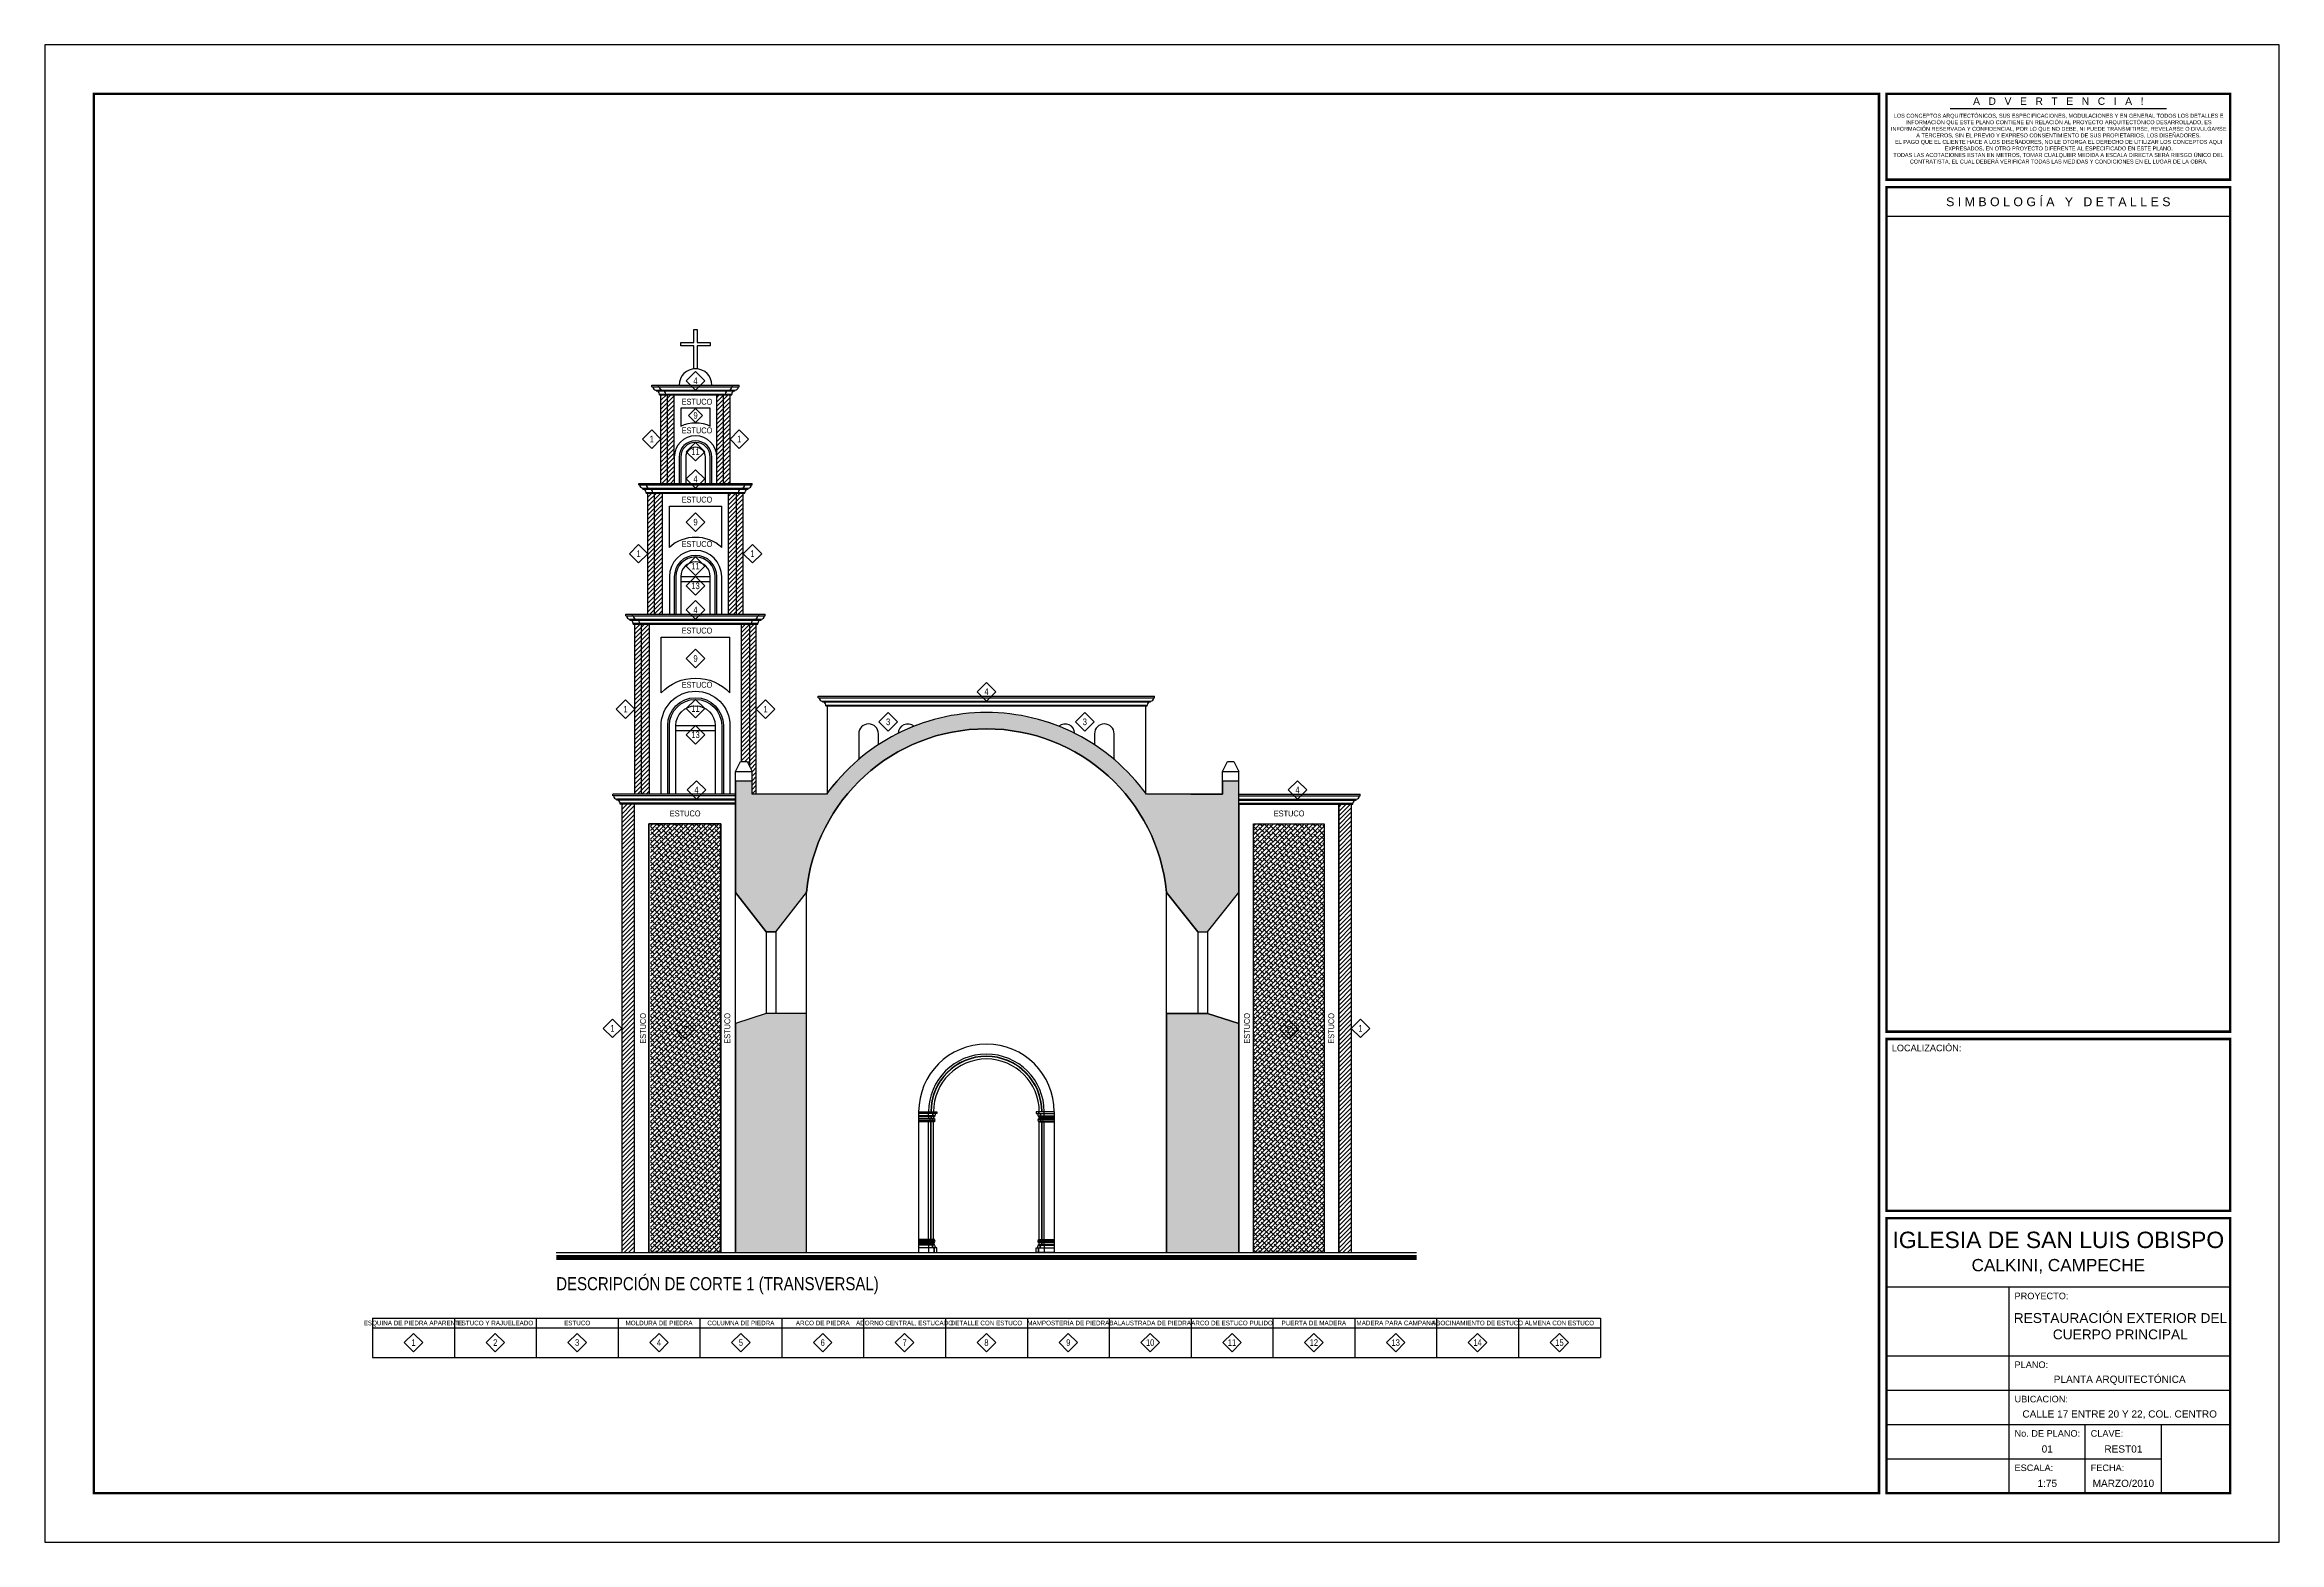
# Model space of a CAD drawing. Header units: millimetres. Extents: x 0 to 273, y 0 to 92.
# Drawn here: x 204.8 to 273, y 0 to 45.8 of the extents above; entities that cross this region are included whole.
import ezdxf
from ezdxf.enums import TextEntityAlignment as Align

# ---------------------------------------------------------------- set-up
doc = ezdxf.new("R2010")
doc.units = ezdxf.units.MM
for name, color, linetype in [('Areas', 7, 'Continuous'), ('Areas internas', 7, 'Continuous'), ('Ashurados', 8, 'Continuous'), ('FORMATO', 7, 'Continuous'), ('Relleno', 8, 'Continuous'), ('Texto', 7, 'Continuous'), ('Trazo', 7, 'Continuous')]:
    doc.layers.add(name, color=color, linetype=linetype)
doc.styles.get("Standard").update_dxf_attribs({"font": 'arial.ttf'})
doc.styles.add('style4', font='')
doc.styles.get('style4').set_extended_font_data('DaxCondensed')
pattern_1 = [(45, (41.26734, -76.9695), (-0.06735192, 0.06735192), [])]
pattern_2 = [(45, (102.11085, -77.00005), (-0.06735192, 0.06735192), [])]

msp = doc.modelspace()

# ---------------------------------------------------------------- texts
at = {"layer": 'FORMATO'}
msp.add_text('A   D   V   E   R   T   E   N   C   I   A   !', height=0.225, dxfattribs=at).set_placement((266.25, 43.912), align=Align.CENTER)
for s, p in [('LOCALIZACIÓN:', (261.164, 15.001)), ('PROYECTO:', (264.914, 7.426)), ('PLANO:', (264.914, 5.326)), ('UBICACION:', (264.914, 4.276)), ('No. DE PLANO:', (264.914, 3.226)), ('CLAVE:', (267.239, 3.226)), ('ESCALA:', (264.914, 2.176)), ('FECHA:', (267.239, 2.176))]:
    msp.add_text(s, height=0.2, dxfattribs=at).set_placement(p)
for s, insert, char_height, width, attachment_point in [('\\pi0.22576;LOS CONCEPTOS ARQUITECTÓNICOS, SUS ESPECIFICACIONES, MODULACIONES Y EN GENERAL TODOS LOS DETALLES E \\P\\pi0.59079;INFORMACIÓN QUE ESTE PLANO CONTIENE EN RELACIÓN AL PROYECTO ARQUITECTÓNICO DESARROLLADO, ES \\P\\pi0.13903;INFORMACIÓN RESERVADA Y CONFIDENCIAL, POR LO QUE NO DEBE, NI PUEDE TRANSMITIRSE, REVELARSE O DIVULGARSE\\P\\pi0.91171;A TERCEROS, SIN EL PREVIO Y EXPRESO CONSENTIMIENTO DE SUS PROPIETARIOS, LOS DISEÑADORES.\\P\\pi0.26644;EL PAGO QUE EL CLIENTE HACE A LOS DISEÑADORES, NO LE OTORGA EL DERECHO DE UTILIZAR LOS CONCEPTOS AQUI \\P\\pi1.78;EXPRESADOS, EN OTRO PROYECTO DIFERENTE AL ESPECIFICADO EN ESTE PLANO.\\P\\pi0.2109;TODAS LAS ACOTACIONES ESTAN EN METROS, TOMAR CUALQUIER MEDIDA A ESCALA DIRECTA SERÁ RIESGO ÚNICO DEL \\P\\pi0.71558;CONTRATISTA, EL CUAL DEBERÁ VERIFICAR TODAS LAS MEDIDAS Y CONDICIONES EN EL LUGAR DE LA OBRA.', (261, 43.64), 0.12, 10.5, 1), ('S I M B O L O G Í A   Y   D E T A L L E S', (266.25, 40.95), 0.27, 10.5, 5), ('IGLESIA DE SAN LUIS OBISPO\\P{\\H0.75x;CALKINI, CAMPECHE\\H1.023x; }', (266.25, 8.85), 0.5, 10.5, 5), ('\\pi0.13874;RESTAURACIÓN EXTERIOR DEL\\P\\pi1.3319;CUERPO PRINCIPAL', (264.75, 7.002), 0.3, 6.75, 1), ('PLANTA ARQUITECTÓNICA', (268.125, 4.95), 0.22, 6.75, 5), ('CALLE 17 ENTRE 20 Y 22, COL. CENTRO', (268.125, 3.9), 0.22, 6.75, 5), ('01', (265.913, 2.85), 0.22, 6.75, 5), ('REST01', (268.238, 2.85), 0.22, 6.75, 5), ('1:75', (265.913, 1.8), 0.22, 6.75, 5), ('MARZO/2010', (268.238, 1.8), 0.22, 6.75, 5)]:
    msp.add_mtext(s, dxfattribs=dict(at, insert=insert, char_height=char_height, width=width, attachment_point=attachment_point))
at = {"layer": 'Texto', "style": 'style4'}
for s, height, p in [('4', 0.2, (224.628, 35.385)), ('ESTUCO', 0.18, (224.672, 34.752)), ('9', 0.2, (224.628, 34.324)), ('1', 0.2, (223.29, 33.602)), ('ESTUCO', 0.18, (224.672, 33.876)), ('1', 0.2, (225.965, 33.602)), ('11', 0.2, (224.628, 33.219)), ('4', 0.2, (224.628, 32.385)), ('ESTUCO', 0.18, (224.672, 31.764)), ('9', 0.2, (224.628, 31.065)), ('1', 0.2, (222.89, 30.102)), ('ESTUCO', 0.18, (224.672, 30.407)), ('1', 0.2, (226.365, 30.102)), ('11', 0.2, (224.628, 29.719)), ('13', 0.2, (224.628, 29.119)), ('4', 0.2, (224.628, 28.385)), ('ESTUCO', 0.18, (224.672, 27.763)), ('9', 0.2, (224.628, 26.9)), ('ESTUCO', 0.18, (224.672, 26.105)), ('4', 0.2, (233.513, 25.885)), ('1', 0.2, (222.49, 25.352)), ('11', 0.2, (224.628, 25.369)), ('1', 0.2, (226.765, 25.352)), ('13', 0.2, (224.628, 24.569)), ('3', 0.2, (230.511, 24.964)), ('3', 0.2, (236.519, 24.964)), ('4', 0.2, (224.658, 22.885)), ('4', 0.2, (243.013, 22.885)), ('ESTUCO', 0.18, (224.312, 22.175)), ('ESTUCO', 0.18, (242.757, 22.175)), ('1', 0.2, (222.09, 15.602)), ('2', 0.2, (224.313, 15.568)), ('2', 0.2, (242.758, 15.568)), ('1', 0.2, (244.935, 15.602)), ('ESQUINA DE PIEDRA APARENTE', 0.14, (216.013, 6.63)), ('1', 0.2, (216.013, 6.002)), ('ESTUCO Y RAJUELEADO', 0.14, (218.513, 6.63)), ('2', 0.2, (218.513, 6.002)), ('ESTUCO', 0.14, (221.013, 6.63)), ('3', 0.2, (221.013, 6.002)), ('MOLDURA DE PIEDRA', 0.14, (223.513, 6.63)), ('4', 0.2, (223.513, 6.002)), ('COLUMNA DE PIEDRA', 0.14, (226.013, 6.63)), ('5', 0.2, (226.013, 6.002)), ('ARCO DE PIEDRA', 0.14, (228.513, 6.63)), ('6', 0.2, (228.513, 6.002)), ('ADORNO CENTRAL, ESTUCADO', 0.14, (231.013, 6.63)), ('7', 0.2, (231.013, 6.002)), ('DETALLE CON ESTUCO', 0.14, (233.513, 6.63)), ('8', 0.2, (233.513, 6.002)), ('MAMPOSTERÍA DE PIEDRA', 0.14, (236.013, 6.63)), ('9', 0.2, (236.013, 6.002)), ('BALAUSTRADA DE PIEDRA', 0.14, (238.513, 6.63)), ('10', 0.2, (238.513, 6.002)), ('ARCO DE ESTUCO PULIDO', 0.14, (241.013, 6.63)), ('11', 0.2, (241.013, 6.002)), ('PUERTA DE MADERA', 0.14, (243.513, 6.63)), ('12', 0.2, (243.513, 6.002)), ('MADERA PARA CAMPANA', 0.14, (246.013, 6.63)), ('13', 0.2, (246.013, 6.002)), ('ABOCINAMIENTO DE ESTUCO', 0.14, (248.513, 6.63)), ('14', 0.2, (248.513, 6.002)), ('ALMENA CON ESTUCO', 0.14, (251.013, 6.63)), ('15', 0.2, (251.013, 6.002))]:
    msp.add_text(s, height=height, dxfattribs=at).set_placement(p, align=Align.CENTER)
for p in [(223.114, 15.7), (225.688, 15.7), (241.559, 15.7), (244.133, 15.7)]:
    msp.add_text('ESTUCO', height=0.18, rotation=90, dxfattribs=at).set_placement(p, align=Align.CENTER)
msp.add_text('DESCRIPCIÓN DE CORTE 1 (TRANSVERSAL)', height=0.4, dxfattribs=at).set_placement((220.373, 7.7))

# ---------------------------------------------------------------- hatches: boundary and pattern name
at = {"layer": 'Ashurados'}
h = msp.add_hatch(dxfattribs=at)
h.set_pattern_fill('ANSI31', color=4, scale=0.03, style=0)
h.set_pattern_definition(pattern_1)
h.paths.add_polyline_path([(223.773, 35.05), (223.573, 35.05), (223.573, 32.35), (223.773, 32.35)])
h.paths.add_polyline_path([(223.978, 35.05), (223.773, 35.05), (223.773, 32.35), (223.978, 32.35), (223.978, 33.15)])
h = msp.add_hatch(dxfattribs=at)
h.set_pattern_fill('ANSI31', color=4, scale=0.03, style=0)
h.set_pattern_definition(pattern_1)
h.paths.add_polyline_path([(225.483, 35.05), (225.278, 35.05), (225.278, 33.15), (225.278, 32.35), (225.483, 32.35)])
h.paths.add_polyline_path([(225.483, 32.35), (225.683, 32.35), (225.683, 35.05), (225.483, 35.05)])
h = msp.add_hatch(dxfattribs=at)
h.set_pattern_fill('ANSI31', color=4, scale=0.03, style=0)
h.set_pattern_definition(pattern_1)
h.paths.add_polyline_path([(223.173, 28.35), (223.373, 28.35), (223.373, 32.05), (223.173, 32.05)])
h.paths.add_polyline_path([(223.373, 28.35), (223.623, 28.35), (223.623, 32.05), (223.373, 32.05)])
h = msp.add_hatch(dxfattribs=at)
h.set_pattern_fill('ANSI31', color=4, scale=0.03, style=0)
h.set_pattern_definition(pattern_1)
h.paths.add_polyline_path([(225.633, 28.35), (225.883, 28.35), (225.883, 32.05), (225.633, 32.05)])
h.paths.add_polyline_path([(226.083, 32.05), (225.883, 32.05), (225.883, 28.35), (226.083, 28.35)])
h = msp.add_hatch(dxfattribs=at)
h.set_pattern_fill('ANSI31', color=4, scale=0.03, style=0)
h.set_pattern_definition(pattern_1)
h.paths.add_polyline_path([(222.773, 22.85), (222.973, 22.85), (222.973, 28.05), (222.773, 28.05)])
h.paths.add_polyline_path([(222.973, 22.85), (223.223, 22.85), (223.223, 28.05), (222.973, 28.05)])
h = msp.add_hatch(dxfattribs=at)
h.set_pattern_fill('ANSI31', color=4, scale=0.03, style=0)
h.set_pattern_definition(pattern_2)
h.paths.add_polyline_path([(226.283, 28.05), (226.033, 28.05), (226.033, 23.85), (226.203, 23.85), (226.283, 23.69)])
h.paths.add_polyline_path([(226.283, 23.69), (226.353, 23.55), (226.353, 23.25), (226.353, 22.85), (226.483, 22.85), (226.483, 28.05), (226.283, 28.05)])
h = msp.add_hatch(dxfattribs=at)
h.set_pattern_fill('ANSI31', color=4, scale=0.03, style=0)
h.set_pattern_definition(pattern_2)
h.paths.add_polyline_path([(222.753, 22.55), (222.373, 22.55), (222.373, 8.85), (222.753, 8.85)])
h = msp.add_hatch(dxfattribs=at)
h.set_pattern_fill('ANSI31', color=4, scale=0.03, style=0)
h.set_pattern_definition(pattern_2)
h.paths.add_polyline_path([(244.653, 22.55), (244.273, 22.55), (244.273, 8.85), (244.653, 8.85)])
h = msp.add_hatch(dxfattribs=at)
h.set_pattern_fill('ANSI38', color=256, scale=0.03, style=0)
h.set_pattern_definition([(45, (83.69085, -77.00005), (-0.06735192, 0.06735192), []), (135, (83.69085, -77.00005), (-0.202055763, 0.06735192), [0.238125, -0.142875])])
h.paths.add_polyline_path([(223.253, 21.95), (225.403, 21.95), (225.403, 8.85), (223.253, 8.85)])
h = msp.add_hatch(dxfattribs=at)
h.set_pattern_fill('ANSI38', color=256, scale=0.03, style=0)
h.set_pattern_definition([(45, (102.11085, -77.00005), (-0.06735192, 0.06735192), []), (135, (102.11085, -77.00005), (-0.202055763, 0.06735192), [0.238125, -0.142875])])
h.paths.add_polyline_path([(241.673, 21.95), (243.823, 21.95), (243.823, 8.85), (241.673, 8.85)])
at = {"layer": 'Relleno'}
for points in [[(225.853, 19.85), (226.783, 18.65), (227.083, 18.65), (228.013, 19.85, -0.909091), (239.013, 19.85), (239.968, 18.65), (240.268, 18.65), (241.223, 19.85), (241.223, 23.25), (240.723, 23.25), (240.723, 22.85), (238.399, 22.85, 0.511645), (228.626, 22.85), (226.353, 22.85), (226.353, 23.25), (225.853, 23.25)], [(228.013, 16.15), (226.783, 16.15), (225.853, 15.85), (225.853, 8.85), (228.013, 8.85)], [(241.223, 15.85), (240.268, 16.15), (239.013, 16.15), (239.013, 8.85), (241.223, 8.85)]]:
    msp.add_hatch(color=256, dxfattribs=at).paths.add_polyline_path(points)

# ---------------------------------------------------------------- linework, layer by layer
at = {"layer": 'Areas'}
for points in [[(225.853, 22.55), (222.753, 22.55), (222.753, 8.85), (223.203, 8.85), (223.203, 21.95), (225.403, 21.95), (225.403, 8.85), (225.853, 8.85), (225.853, 15.85)], [(241.673, 21.95), (243.823, 21.95), (243.823, 8.85), (244.273, 8.85), (244.273, 22.55), (241.223, 22.55), (241.223, 19.85), (241.223, 8.85), (241.673, 8.85)], [(223.203, 21.95), (225.403, 21.95), (225.403, 8.85), (223.203, 8.85)], [(241.673, 21.95), (243.823, 21.95), (243.823, 8.85), (241.673, 8.85)]]:
    msp.add_lwpolyline(points, close=True, dxfattribs=at)
at = {"layer": 'Areas internas'}
msp.add_lwpolyline([(239.013, 19.85), (239.968, 18.65), (240.268, 18.65), (241.223, 19.85), (241.223, 23.25), (240.723, 23.25), (240.723, 22.85), (238.399, 22.85, 0.511645), (228.626, 22.85), (226.353, 22.85), (226.353, 23.25), (225.853, 23.25), (225.853, 19.85), (226.783, 18.65), (227.083, 18.65), (228.013, 19.85, -0.909091)], format="xyb", close=True, dxfattribs=at)
for points in [[(228.013, 16.15), (226.783, 16.15), (225.853, 15.85), (225.853, 8.85), (228.013, 8.85)], [(241.223, 15.85), (240.268, 16.15), (239.013, 16.15), (239.013, 8.85), (241.223, 8.85)]]:
    msp.add_lwpolyline(points, close=True, dxfattribs=at)
at = {"layer": 'FORMATO'}
for p, q in [((262.95, 43.8), (269.55, 43.8)), ((271.5, 40.5), (261, 40.5)), ((261, 7.8), (271.5, 7.8)), ((264.75, 1.5), (264.75, 7.8)), ((261, 5.7), (271.5, 5.7)), ((261, 4.65), (271.5, 4.65)), ((261, 3.6), (264.75, 3.6)), ((264.75, 3.6), (271.5, 3.6)), ((267.075, 1.5), (267.075, 3.6)), ((269.4, 1.5), (269.4, 3.6)), ((261, 2.55), (264.75, 2.55)), ((264.75, 2.55), (269.4, 2.55))]:
    msp.add_line(p, q, dxfattribs=at)
msp.add_lwpolyline([(204.75, 0), (273, 0), (273, 45.75), (204.75, 45.75)], close=True, dxfattribs=at)
at = {"layer": 'FORMATO', "const_width": 0.075}
for points in [[(260.775, 1.5), (260.775, 44.25), (206.25, 44.25), (206.25, 1.5)], [(261, 41.625), (271.5, 41.625), (271.5, 44.25), (261, 44.25)], [(271.5, 15.6), (271.5, 41.4), (261, 41.4), (261, 15.6)], [(261, 10.125), (271.5, 10.125), (271.5, 15.375), (261, 15.375)], [(261, 9.9), (261, 1.5), (271.5, 1.5), (271.5, 9.9)]]:
    msp.add_lwpolyline(points, close=True, dxfattribs=at)
at = {"layer": 'Texto'}
for p, q in [((214.763, 6.85), (252.263, 6.85)), ((214.763, 6.85), (214.763, 5.65)), ((217.263, 6.85), (217.263, 5.65)), ((219.763, 6.85), (219.763, 5.65)), ((222.263, 6.85), (222.263, 5.65)), ((224.763, 6.85), (224.763, 5.65)), ((227.263, 6.85), (227.263, 5.65)), ((229.763, 6.85), (229.763, 5.65)), ((232.263, 6.85), (232.263, 5.65)), ((234.763, 6.85), (234.763, 5.65)), ((237.263, 6.85), (237.263, 5.65)), ((239.763, 6.85), (239.763, 5.65)), ((242.263, 6.85), (242.263, 5.65)), ((244.763, 6.85), (244.763, 5.65)), ((247.263, 6.85), (247.263, 5.65)), ((249.763, 6.85), (249.763, 5.65)), ((252.263, 6.85), (252.263, 5.65)), ((214.763, 6.55), (252.263, 6.55)), ((214.763, 5.65), (252.263, 5.65))]:
    msp.add_line(p, q, dxfattribs=at)
for points in [[(224.345, 35.483), (224.628, 35.766), (224.91, 35.483), (224.628, 35.2)], [(224.415, 34.422), (224.628, 34.635), (224.84, 34.422), (224.628, 34.21)], [(223.007, 33.7), (223.29, 33.983), (223.573, 33.7), (223.29, 33.417)], [(224.345, 33.317), (224.628, 33.6), (224.91, 33.317), (224.628, 33.034)], [(225.683, 33.7), (225.965, 33.983), (226.248, 33.7), (225.965, 33.417)], [(224.345, 32.483), (224.628, 32.766), (224.91, 32.483), (224.628, 32.2)], [(224.345, 31.163), (224.628, 31.446), (224.91, 31.163), (224.628, 30.88)], [(222.607, 30.2), (222.89, 30.483), (223.173, 30.2), (222.89, 29.917)], [(224.345, 29.817), (224.628, 30.1), (224.91, 29.817), (224.628, 29.534)], [(226.083, 30.2), (226.365, 30.483), (226.648, 30.2), (226.365, 29.917)], [(224.345, 29.217), (224.628, 29.5), (224.91, 29.217), (224.628, 28.934)], [(224.345, 28.483), (224.628, 28.766), (224.91, 28.483), (224.628, 28.2)], [(224.345, 26.999), (224.628, 27.281), (224.91, 26.999), (224.628, 26.716)], [(233.23, 25.983), (233.513, 26.266), (233.795, 25.983), (233.513, 25.7)], [(222.207, 25.45), (222.49, 25.733), (222.773, 25.45), (222.49, 25.167)], [(224.345, 25.467), (224.628, 25.75), (224.91, 25.467), (224.628, 25.184)], [(226.483, 25.45), (226.765, 25.733), (227.048, 25.45), (226.765, 25.167)], [(230.228, 25.063), (230.511, 25.346), (230.794, 25.063), (230.511, 24.78)], [(236.236, 25.063), (236.519, 25.346), (236.801, 25.063), (236.519, 24.78)], [(224.345, 24.667), (224.628, 24.95), (224.91, 24.667), (224.628, 24.384)], [(224.375, 22.983), (224.658, 23.266), (224.941, 22.983), (224.658, 22.7)], [(242.73, 22.983), (243.013, 23.266), (243.295, 22.983), (243.013, 22.7)], [(221.807, 15.7), (222.09, 15.983), (222.373, 15.7), (222.09, 15.417)], [(224.031, 15.666), (224.313, 15.949), (224.596, 15.666), (224.313, 15.384)], [(242.476, 15.666), (242.758, 15.949), (243.041, 15.666), (242.758, 15.384)], [(244.653, 15.7), (244.935, 15.983), (245.218, 15.7), (244.935, 15.417)], [(215.73, 6.1), (216.013, 6.383), (216.295, 6.1), (216.013, 5.817)], [(218.23, 6.1), (218.513, 6.383), (218.795, 6.1), (218.513, 5.817)], [(220.73, 6.1), (221.013, 6.383), (221.295, 6.1), (221.013, 5.817)], [(223.23, 6.1), (223.513, 6.383), (223.795, 6.1), (223.513, 5.817)], [(225.73, 6.1), (226.013, 6.383), (226.295, 6.1), (226.013, 5.817)], [(228.23, 6.1), (228.513, 6.383), (228.795, 6.1), (228.513, 5.817)], [(230.73, 6.1), (231.013, 6.383), (231.295, 6.1), (231.013, 5.817)], [(233.23, 6.1), (233.513, 6.383), (233.795, 6.1), (233.513, 5.817)], [(235.73, 6.1), (236.013, 6.383), (236.295, 6.1), (236.013, 5.817)], [(238.23, 6.1), (238.513, 6.383), (238.795, 6.1), (238.513, 5.817)], [(240.73, 6.1), (241.013, 6.383), (241.295, 6.1), (241.013, 5.817)], [(243.23, 6.1), (243.513, 6.383), (243.795, 6.1), (243.513, 5.817)], [(245.73, 6.1), (246.013, 6.383), (246.295, 6.1), (246.013, 5.817)], [(248.23, 6.1), (248.513, 6.383), (248.795, 6.1), (248.513, 5.817)], [(250.73, 6.1), (251.013, 6.383), (251.295, 6.1), (251.013, 5.817)]]:
    msp.add_lwpolyline(points, close=True, dxfattribs=at)
at = {"layer": 'Trazo', "color": 4}
for p, q in [((223.298, 35.35), (225.958, 35.35)), ((223.298, 35.3), (223.298, 35.35)), ((223.298, 35.3), (225.958, 35.3)), ((223.423, 35.2), (225.833, 35.2)), ((223.423, 35.175), (223.423, 35.2)), ((223.423, 35.175), (225.833, 35.175)), ((223.498, 35.3), (223.498, 35.35)), ((223.523, 35.075), (225.733, 35.075)), ((223.523, 35.05), (223.523, 35.075)), ((223.523, 35.05), (225.733, 35.05)), ((223.623, 35.175), (223.623, 35.2)), ((223.723, 35.05), (223.723, 35.075)), ((225.533, 35.05), (225.533, 35.075)), ((225.633, 35.175), (225.633, 35.2)), ((225.733, 35.05), (225.733, 35.075)), ((225.758, 35.3), (225.758, 35.35)), ((225.833, 35.175), (225.833, 35.2)), ((225.958, 35.3), (225.958, 35.35)), ((222.898, 32.35), (226.358, 32.35)), ((222.898, 32.3), (222.898, 32.35)), ((222.898, 32.3), (226.358, 32.3)), ((223.023, 32.2), (226.233, 32.2)), ((223.023, 32.175), (223.023, 32.2)), ((223.023, 32.175), (226.233, 32.175)), ((223.098, 32.3), (223.098, 32.35)), ((223.223, 32.175), (223.223, 32.2)), ((226.033, 32.175), (226.033, 32.2)), ((226.158, 32.3), (226.158, 32.35)), ((226.233, 32.175), (226.233, 32.2)), ((226.358, 32.3), (226.358, 32.35)), ((223.123, 32.075), (226.133, 32.075)), ((223.123, 32.05), (223.123, 32.075)), ((223.123, 32.05), (226.133, 32.05)), ((223.323, 32.05), (223.323, 32.075)), ((225.933, 32.05), (225.933, 32.075)), ((226.133, 32.05), (226.133, 32.075)), ((222.498, 28.35), (226.758, 28.35)), ((222.498, 28.3), (222.498, 28.35)), ((222.498, 28.3), (226.758, 28.3)), ((222.623, 28.2), (226.633, 28.2)), ((222.623, 28.175), (222.623, 28.2)), ((222.623, 28.175), (226.633, 28.175)), ((222.698, 28.3), (222.698, 28.35)), ((222.723, 28.075), (226.533, 28.075)), ((222.723, 28.05), (222.723, 28.075)), ((222.723, 28.05), (226.533, 28.05)), ((222.823, 28.175), (222.823, 28.2)), ((222.923, 28.05), (222.923, 28.075)), ((226.333, 28.05), (226.333, 28.075)), ((226.433, 28.175), (226.433, 28.2)), ((226.533, 28.05), (226.533, 28.075)), ((226.558, 28.3), (226.558, 28.35)), ((226.633, 28.175), (226.633, 28.2)), ((226.758, 28.3), (226.758, 28.35)), ((228.378, 25.85), (238.648, 25.85)), ((228.378, 25.8), (228.378, 25.85)), ((228.378, 25.8), (238.648, 25.8)), ((228.503, 25.7), (238.523, 25.7)), ((228.503, 25.675), (228.503, 25.7)), ((228.503, 25.675), (238.523, 25.675)), ((228.603, 25.575), (238.423, 25.575)), ((228.603, 25.55), (228.603, 25.575)), ((228.603, 25.55), (238.423, 25.55)), ((238.423, 25.55), (238.423, 25.575)), ((238.523, 25.675), (238.523, 25.7)), ((238.648, 25.8), (238.648, 25.85)), ((222.098, 22.8), (222.098, 22.85)), ((225.853, 22.85), (222.098, 22.85)), ((225.853, 22.8), (222.098, 22.8)), ((225.853, 22.7), (222.223, 22.7)), ((222.223, 22.675), (222.223, 22.7)), ((225.853, 22.675), (222.223, 22.675)), ((225.853, 22.575), (222.323, 22.575)), ((222.323, 22.55), (222.323, 22.575)), ((225.853, 22.55), (222.323, 22.55)), ((227.273, 22.85), (226.353, 22.85)), ((239.753, 22.85), (240.723, 22.85)), ((241.223, 22.85), (244.928, 22.85)), ((241.223, 22.8), (244.928, 22.8)), ((241.223, 22.7), (244.803, 22.7)), ((241.223, 22.675), (244.803, 22.675)), ((241.223, 22.575), (244.703, 22.575)), ((241.223, 22.55), (244.703, 22.55)), ((244.703, 22.55), (244.703, 22.575)), ((244.803, 22.675), (244.803, 22.7)), ((244.928, 22.8), (244.928, 22.85))]:
    msp.add_line(p, q, dxfattribs=at)
at = {"layer": 'Trazo'}
for p, q in [((223.573, 32.35), (223.573, 35.05)), ((225.683, 32.35), (225.683, 35.05)), ((223.173, 28.35), (223.173, 32.05)), ((226.083, 28.35), (226.083, 32.05)), ((224.178, 29.5), (225.078, 29.5)), ((224.178, 29.35), (225.078, 29.35)), ((222.773, 22.85), (222.773, 28.05)), ((226.483, 22.85), (226.483, 28.05)), ((228.653, 25.55), (228.653, 22.85)), ((238.373, 25.55), (238.373, 22.85)), ((224.028, 24.95), (225.228, 24.95)), ((224.028, 24.8), (225.228, 24.8)), ((225.853, 23.55), (226.003, 23.85)), ((225.853, 23.25), (225.853, 23.55)), ((225.853, 23.55), (226.353, 23.55)), ((225.853, 8.85), (225.853, 23.25)), ((226.353, 23.25), (225.853, 23.25)), ((226.003, 23.85), (226.203, 23.85)), ((226.203, 23.85), (226.353, 23.55)), ((226.353, 23.25), (226.353, 23.55)), ((226.353, 22.85), (226.353, 23.25)), ((240.723, 23.55), (240.873, 23.85)), ((240.723, 23.25), (240.723, 23.55)), ((240.723, 23.55), (241.223, 23.55)), ((240.723, 22.85), (240.723, 23.25)), ((241.223, 23.25), (240.723, 23.25)), ((240.873, 23.85), (241.073, 23.85)), ((241.073, 23.85), (241.223, 23.55)), ((241.223, 23.25), (241.223, 23.55)), ((241.223, 8.85), (241.223, 23.25)), ((222.373, 22.55), (222.373, 8.85)), ((228.626, 22.85), (226.353, 22.85)), ((240.723, 22.85), (238.399, 22.85)), ((244.653, 22.55), (244.653, 8.85)), ((226.783, 18.65), (225.853, 19.85)), ((227.083, 18.65), (228.013, 19.85)), ((228.013, 8.85), (228.013, 19.85)), ((239.013, 8.85), (239.013, 19.85)), ((239.968, 18.65), (239.013, 19.85)), ((240.268, 18.65), (241.223, 19.85)), ((226.783, 18.65), (226.783, 16.15)), ((227.083, 18.65), (226.783, 18.65)), ((227.083, 18.65), (227.083, 16.15)), ((239.968, 18.65), (239.968, 16.15)), ((239.968, 18.65), (240.268, 18.65)), ((240.268, 18.65), (240.268, 16.15)), ((226.783, 16.15), (225.853, 15.85)), ((228.013, 16.15), (226.783, 16.15)), ((239.013, 16.15), (240.268, 16.15)), ((240.268, 16.15), (241.223, 15.85)), ((231.443, 13.15), (231.443, 8.85)), ((231.443, 13.15), (231.998, 13.15)), ((231.998, 13.1), (231.443, 13.1)), ((231.923, 13.025), (231.443, 13.025)), ((231.923, 13), (231.443, 13)), ((231.748, 13.025), (231.748, 13.15)), ((231.748, 13), (231.748, 12.95)), ((231.773, 13.025), (231.773, 13)), ((231.813, 13), (231.813, 12.95)), ((231.823, 13), (231.823, 12.95)), ((231.838, 13.025), (231.838, 13)), ((231.848, 13.025), (231.848, 13)), ((231.863, 13.075), (231.863, 13.05)), ((231.873, 13.075), (231.873, 13.05)), ((231.898, 13), (231.898, 12.95)), ((231.913, 13.15), (231.913, 13.1)), ((231.923, 13.15), (231.923, 13.1)), ((231.923, 13.025), (231.923, 13)), ((231.948, 13.075), (231.948, 13.05)), ((231.998, 13.15), (231.998, 13.1)), ((235.583, 13.15), (235.028, 13.15)), ((235.028, 13.15), (235.028, 13.1)), ((235.028, 13.1), (235.583, 13.1)), ((235.078, 13.075), (235.078, 13.05)), ((235.103, 13.15), (235.103, 13.1)), ((235.103, 13.025), (235.103, 13)), ((235.103, 13.025), (235.583, 13.025)), ((235.103, 13), (235.583, 13)), ((235.113, 13.15), (235.113, 13.1)), ((235.128, 13), (235.128, 12.95)), ((235.153, 13.075), (235.153, 13.05)), ((235.163, 13.075), (235.163, 13.05)), ((235.178, 13.025), (235.178, 13)), ((235.188, 13.025), (235.188, 13)), ((235.203, 13), (235.203, 12.95)), ((235.213, 13), (235.213, 12.95)), ((235.253, 13.025), (235.253, 13)), ((235.278, 13.025), (235.278, 13.15)), ((235.278, 13), (235.278, 12.95)), ((235.583, 13.15), (235.583, 8.85)), ((231.443, 12.95), (231.923, 12.95)), ((231.923, 12.925), (231.443, 12.925)), ((231.923, 12.875), (231.443, 12.875)), ((231.923, 12.85), (231.443, 12.85)), ((231.748, 9.25), (231.748, 12.85)), ((231.773, 12.95), (231.773, 12.925)), ((231.773, 12.875), (231.773, 12.85)), ((231.813, 9.25), (231.813, 12.85)), ((231.823, 9.25), (231.823, 12.85)), ((231.838, 12.95), (231.838, 12.925)), ((231.838, 12.875), (231.838, 12.85)), ((231.848, 12.95), (231.848, 12.925)), ((231.848, 12.875), (231.848, 12.85)), ((231.898, 9.25), (231.898, 12.85)), ((231.898, 9.25), (231.898, 12.85)), ((231.923, 12.95), (231.923, 12.925)), ((231.923, 12.875), (231.923, 12.85)), ((235.583, 12.95), (235.103, 12.95)), ((235.103, 12.95), (235.103, 12.925)), ((235.103, 12.925), (235.583, 12.925)), ((235.103, 12.875), (235.103, 12.85)), ((235.103, 12.875), (235.583, 12.875)), ((235.103, 12.85), (235.583, 12.85)), ((235.128, 9.25), (235.128, 12.85)), ((235.128, 9.25), (235.128, 12.85)), ((235.178, 12.95), (235.178, 12.925)), ((235.178, 12.875), (235.178, 12.85)), ((235.188, 12.95), (235.188, 12.925)), ((235.188, 12.875), (235.188, 12.85)), ((235.203, 9.25), (235.203, 12.85)), ((235.213, 9.25), (235.213, 12.85)), ((235.253, 12.95), (235.253, 12.925)), ((235.253, 12.875), (235.253, 12.85)), ((235.278, 9.25), (235.278, 12.85)), ((231.923, 9.25), (231.443, 9.25)), ((231.923, 9.225), (231.443, 9.225)), ((231.923, 9.175), (231.443, 9.175)), ((231.443, 9.15), (231.923, 9.15)), ((231.923, 9.1), (231.443, 9.1)), ((231.923, 9.075), (231.443, 9.075)), ((231.998, 9), (231.443, 9)), ((231.748, 9.1), (231.748, 9.15)), ((231.748, 9.075), (231.748, 8.85)), ((231.773, 9.225), (231.773, 9.25)), ((231.773, 9.15), (231.773, 9.175)), ((231.773, 9.075), (231.773, 9.1)), ((231.813, 9.1), (231.813, 9.15)), ((231.823, 9.1), (231.823, 9.15)), ((231.838, 9.225), (231.838, 9.25)), ((231.838, 9.15), (231.838, 9.175)), ((231.838, 9.075), (231.838, 9.1)), ((231.848, 9.225), (231.848, 9.25)), ((231.848, 9.15), (231.848, 9.175)), ((231.848, 9.075), (231.848, 9.1)), ((231.863, 9.025), (231.863, 9.05)), ((231.873, 9.025), (231.873, 9.05)), ((231.898, 9.1), (231.898, 9.15)), ((231.913, 8.85), (231.913, 9)), ((231.923, 9.225), (231.923, 9.25)), ((231.923, 9.15), (231.923, 9.175)), ((231.923, 9.075), (231.923, 9.1)), ((231.923, 8.85), (231.923, 9)), ((231.948, 9.025), (231.948, 9.05)), ((231.998, 8.85), (231.998, 9)), ((235.028, 8.85), (235.028, 9)), ((235.028, 9), (235.583, 9)), ((235.078, 9.025), (235.078, 9.05)), ((235.103, 9.225), (235.103, 9.25)), ((235.103, 9.25), (235.583, 9.25)), ((235.103, 9.225), (235.583, 9.225)), ((235.103, 9.15), (235.103, 9.175)), ((235.103, 9.175), (235.583, 9.175)), ((235.583, 9.15), (235.103, 9.15)), ((235.103, 9.075), (235.103, 9.1)), ((235.103, 9.1), (235.583, 9.1)), ((235.103, 9.075), (235.583, 9.075)), ((235.103, 8.85), (235.103, 9)), ((235.113, 8.85), (235.113, 9)), ((235.128, 9.1), (235.128, 9.15)), ((235.153, 9.025), (235.153, 9.05)), ((235.163, 9.025), (235.163, 9.05)), ((235.178, 9.225), (235.178, 9.25)), ((235.178, 9.15), (235.178, 9.175)), ((235.178, 9.075), (235.178, 9.1)), ((235.188, 9.225), (235.188, 9.25)), ((235.188, 9.15), (235.188, 9.175)), ((235.188, 9.075), (235.188, 9.1)), ((235.203, 9.1), (235.203, 9.15)), ((235.213, 9.1), (235.213, 9.15)), ((235.253, 9.225), (235.253, 9.25)), ((235.253, 9.15), (235.253, 9.175)), ((235.253, 9.075), (235.253, 9.1)), ((235.278, 9.1), (235.278, 9.15)), ((235.278, 9.075), (235.278, 8.85)), ((220.373, 8.85), (246.653, 8.85)), ((231.443, 8.85), (231.998, 8.85)), ((235.583, 8.85), (235.028, 8.85))]:
    msp.add_line(p, q, dxfattribs=at)
at = {"layer": 'Trazo', "color": 8}
for p, q in [((223.773, 32.35), (223.773, 35.05)), ((223.978, 33.15), (223.978, 35.05)), ((225.278, 33.15), (225.278, 35.05)), ((225.483, 32.35), (225.483, 35.05)), ((223.373, 28.35), (223.373, 32.05)), ((223.623, 28.35), (223.623, 32.05)), ((223.828, 31.65), (225.428, 31.65)), ((223.828, 30.394), (223.828, 31.65)), ((225.428, 30.394), (225.428, 31.65)), ((225.633, 28.35), (225.633, 32.05)), ((225.883, 28.35), (225.883, 32.05)), ((222.973, 22.85), (222.973, 28.05)), ((223.223, 22.85), (223.223, 28.05)), ((226.033, 23.85), (226.033, 28.05)), ((226.283, 23.69), (226.283, 28.05)), ((223.578, 27.65), (225.678, 27.65)), ((223.578, 25.95), (223.578, 27.65)), ((225.678, 25.95), (225.678, 27.65)), ((222.753, 22.55), (222.753, 8.85)), ((244.273, 22.55), (244.273, 8.85)), ((225.403, 21.95), (223.203, 21.95)), ((223.203, 21.95), (223.203, 8.85)), ((225.403, 8.85), (225.403, 21.95)), ((241.673, 8.85), (241.673, 21.95)), ((241.673, 21.95), (243.823, 21.95)), ((243.823, 21.95), (243.823, 8.85))]:
    msp.add_line(p, q, dxfattribs=at)
at = {"layer": 'Trazo'}
msp.add_lwpolyline([(224.178, 36.65), (224.578, 36.65), (224.578, 37.05), (224.678, 37.05), (224.678, 36.65), (225.078, 36.65), (225.078, 36.55), (224.678, 36.55), (224.678, 35.85), (224.578, 35.85), (224.578, 36.55), (224.178, 36.55)], close=True, dxfattribs=at)
at = {"layer": 'Trazo', "color": 8}
msp.add_lwpolyline([(225.078, 34.65), (224.178, 34.65), (224.178, 34.099, -0.225148), (225.078, 34.099)], format="xyb", close=True, dxfattribs=at)
at = {"layer": 'Trazo'}
for points in [[(225.278, 32.35), (225.278, 33.15, 1), (223.978, 33.15), (223.978, 32.35)], [(225.128, 32.35), (225.128, 33.15, 1), (224.128, 33.15), (224.128, 32.35)], [(225.078, 32.35), (225.078, 33.15, 1), (224.178, 33.15), (224.178, 32.35)], [(224.928, 32.35), (224.928, 33.15, 1), (224.328, 33.15), (224.328, 32.35)], [(225.428, 28.35), (225.428, 29.5, 1), (223.828, 29.5), (223.828, 28.35)], [(225.278, 28.35), (225.278, 29.5, 1), (223.978, 29.5), (223.978, 28.35)], [(225.228, 28.35), (225.228, 29.5, 1), (224.028, 29.5), (224.028, 28.35)], [(225.078, 28.35), (225.078, 29.5, 1), (224.178, 29.5), (224.178, 28.35)], [(223.578, 22.85), (223.578, 24.95, -1), (225.678, 24.95), (225.678, 22.85)], [(223.778, 22.85), (223.778, 24.95, -1), (225.478, 24.95), (225.478, 22.85)], [(223.828, 22.85), (223.828, 24.95, -1), (225.428, 24.95), (225.428, 22.85)], [(224.028, 22.85), (224.028, 24.95, -1), (225.228, 24.95), (225.228, 22.85)], [(230.213, 24.366), (230.213, 24.7, 1), (229.613, 24.7), (229.613, 23.917)], [(231.304, 24.931, 0.622303), (230.813, 24.711)], [(236.212, 24.711, 0.622303), (235.721, 24.931, 0.622303)], [(237.413, 23.917), (237.413, 24.7, 1), (236.813, 24.7), (236.813, 24.366)]]:
    msp.add_lwpolyline(points, format="xyb", dxfattribs=at)
at = {"layer": 'Trazo', "color": 8}
for points in [[(225.428, 30.394, 0.381966), (223.828, 30.394)], [(223.578, 25.95, -0.428571), (225.678, 25.95, -0.428571)]]:
    msp.add_lwpolyline(points, format="xyb", dxfattribs=at)
at = {"layer": 'Trazo', "const_width": 0.15}
msp.add_lwpolyline([(220.373, 8.7), (246.653, 8.7)], dxfattribs=at)
at = {"layer": 'Trazo'}
for centre, radius, start, end in [((224.628, 35.35), 0.5, 360, 180), ((233.513, 19.325), 6.025, 35.80739, 144.19261), ((233.513, 19.325), 5.525, 5.45262, 174.54738), ((233.513, 13.15), 2.07, 0, 180), ((233.513, 13.15), 1.765, 0, 180), ((233.513, 13.15), 1.7, 0, 180), ((233.513, 13.15), 1.69, 0, 180), ((233.513, 13.15), 1.615, 0, 180), ((231.838, 13.05), 0.025, 270, 0), ((231.848, 13.05), 0.025, 270, 0), ((231.888, 13.075), 0.025, 90, 180), ((231.898, 13.075), 0.025, 90, 180), ((231.923, 13.05), 0.025, 270, 0), ((231.973, 13.075), 0.025, 90, 180), ((235.053, 13.075), 0.025, 0, 90), ((235.103, 13.05), 0.025, 180, 270), ((235.128, 13.075), 0.025, 0, 90), ((235.138, 13.075), 0.025, 0, 90), ((235.178, 13.05), 0.025, 180, 270), ((235.188, 13.05), 0.025, 180, 270), ((231.773, 12.9), 0.025, 270, 90), ((231.838, 12.9), 0.025, 270, 90), ((231.848, 12.9), 0.025, 270, 90), ((231.923, 12.9), 0.025, 270, 90), ((235.103, 12.9), 0.025, 90, 270), ((235.178, 12.9), 0.025, 90, 270), ((235.188, 12.9), 0.025, 90, 270), ((235.253, 12.9), 0.025, 90, 270), ((231.773, 9.2), 0.025, 270, 90), ((231.838, 9.2), 0.025, 270, 90), ((231.838, 9.05), 0.025, 0, 90), ((231.848, 9.2), 0.025, 270, 90), ((231.848, 9.05), 0.025, 0, 90), ((231.888, 9.025), 0.025, 180, 270), ((231.898, 9.025), 0.025, 180, 270), ((231.923, 9.2), 0.025, 270, 90), ((231.923, 9.05), 0.025, 0, 90), ((231.973, 9.025), 0.025, 180, 270), ((235.053, 9.025), 0.025, 270, 0), ((235.103, 9.2), 0.025, 90, 270), ((235.103, 9.05), 0.025, 90, 180), ((235.128, 9.025), 0.025, 270, 0), ((235.138, 9.025), 0.025, 270, 0), ((235.178, 9.2), 0.025, 90, 270), ((235.178, 9.05), 0.025, 90, 180), ((235.188, 9.2), 0.025, 90, 270), ((235.188, 9.05), 0.025, 90, 180), ((235.253, 9.2), 0.025, 90, 270)]:
    msp.add_arc(centre, radius, start, end, dxfattribs=at)
at = {"layer": 'Trazo', "color": 4}
for centre, start, end in [((223.423, 35.3), 180, 270), ((223.423, 35.075), 0, 90), ((223.623, 35.3), 180, 270), ((223.623, 35.075), 0, 90), ((225.633, 35.075), 90, 180), ((225.633, 35.3), 270, 0), ((225.833, 35.075), 90, 180), ((225.833, 35.3), 270, 0), ((223.023, 32.3), 180, 270), ((223.023, 32.075), 0, 90), ((223.223, 32.3), 180, 270), ((223.223, 32.075), 0, 90), ((226.033, 32.075), 90, 180), ((226.033, 32.3), 270, 0), ((226.233, 32.075), 90, 180), ((226.233, 32.3), 270, 0), ((222.623, 28.3), 180, 270), ((222.623, 28.075), 0, 90), ((222.823, 28.3), 180, 270), ((222.823, 28.075), 0, 90), ((226.433, 28.075), 90, 180), ((226.433, 28.3), 270, 0), ((226.633, 28.075), 90, 180), ((226.633, 28.3), 270, 0), ((228.503, 25.8), 180, 270), ((228.503, 25.575), 0, 90), ((238.523, 25.575), 90, 180), ((238.523, 25.8), 270, 0), ((222.223, 22.8), 180, 270), ((222.223, 22.575), 0, 90), ((244.803, 22.575), 90, 180), ((244.803, 22.8), 270, 0)]:
    msp.add_arc(centre, 0.1, start, end, dxfattribs=at)

msp.set_redraw_order([(e.dxf.handle, doc.entitydb.next_handle()) for e in msp.query("TEXT MTEXT ATTDEF DIMENSION ARC_DIMENSION")])  # texts and dimensions are drawn at this point

doc.saveas('drawing.dxf')
